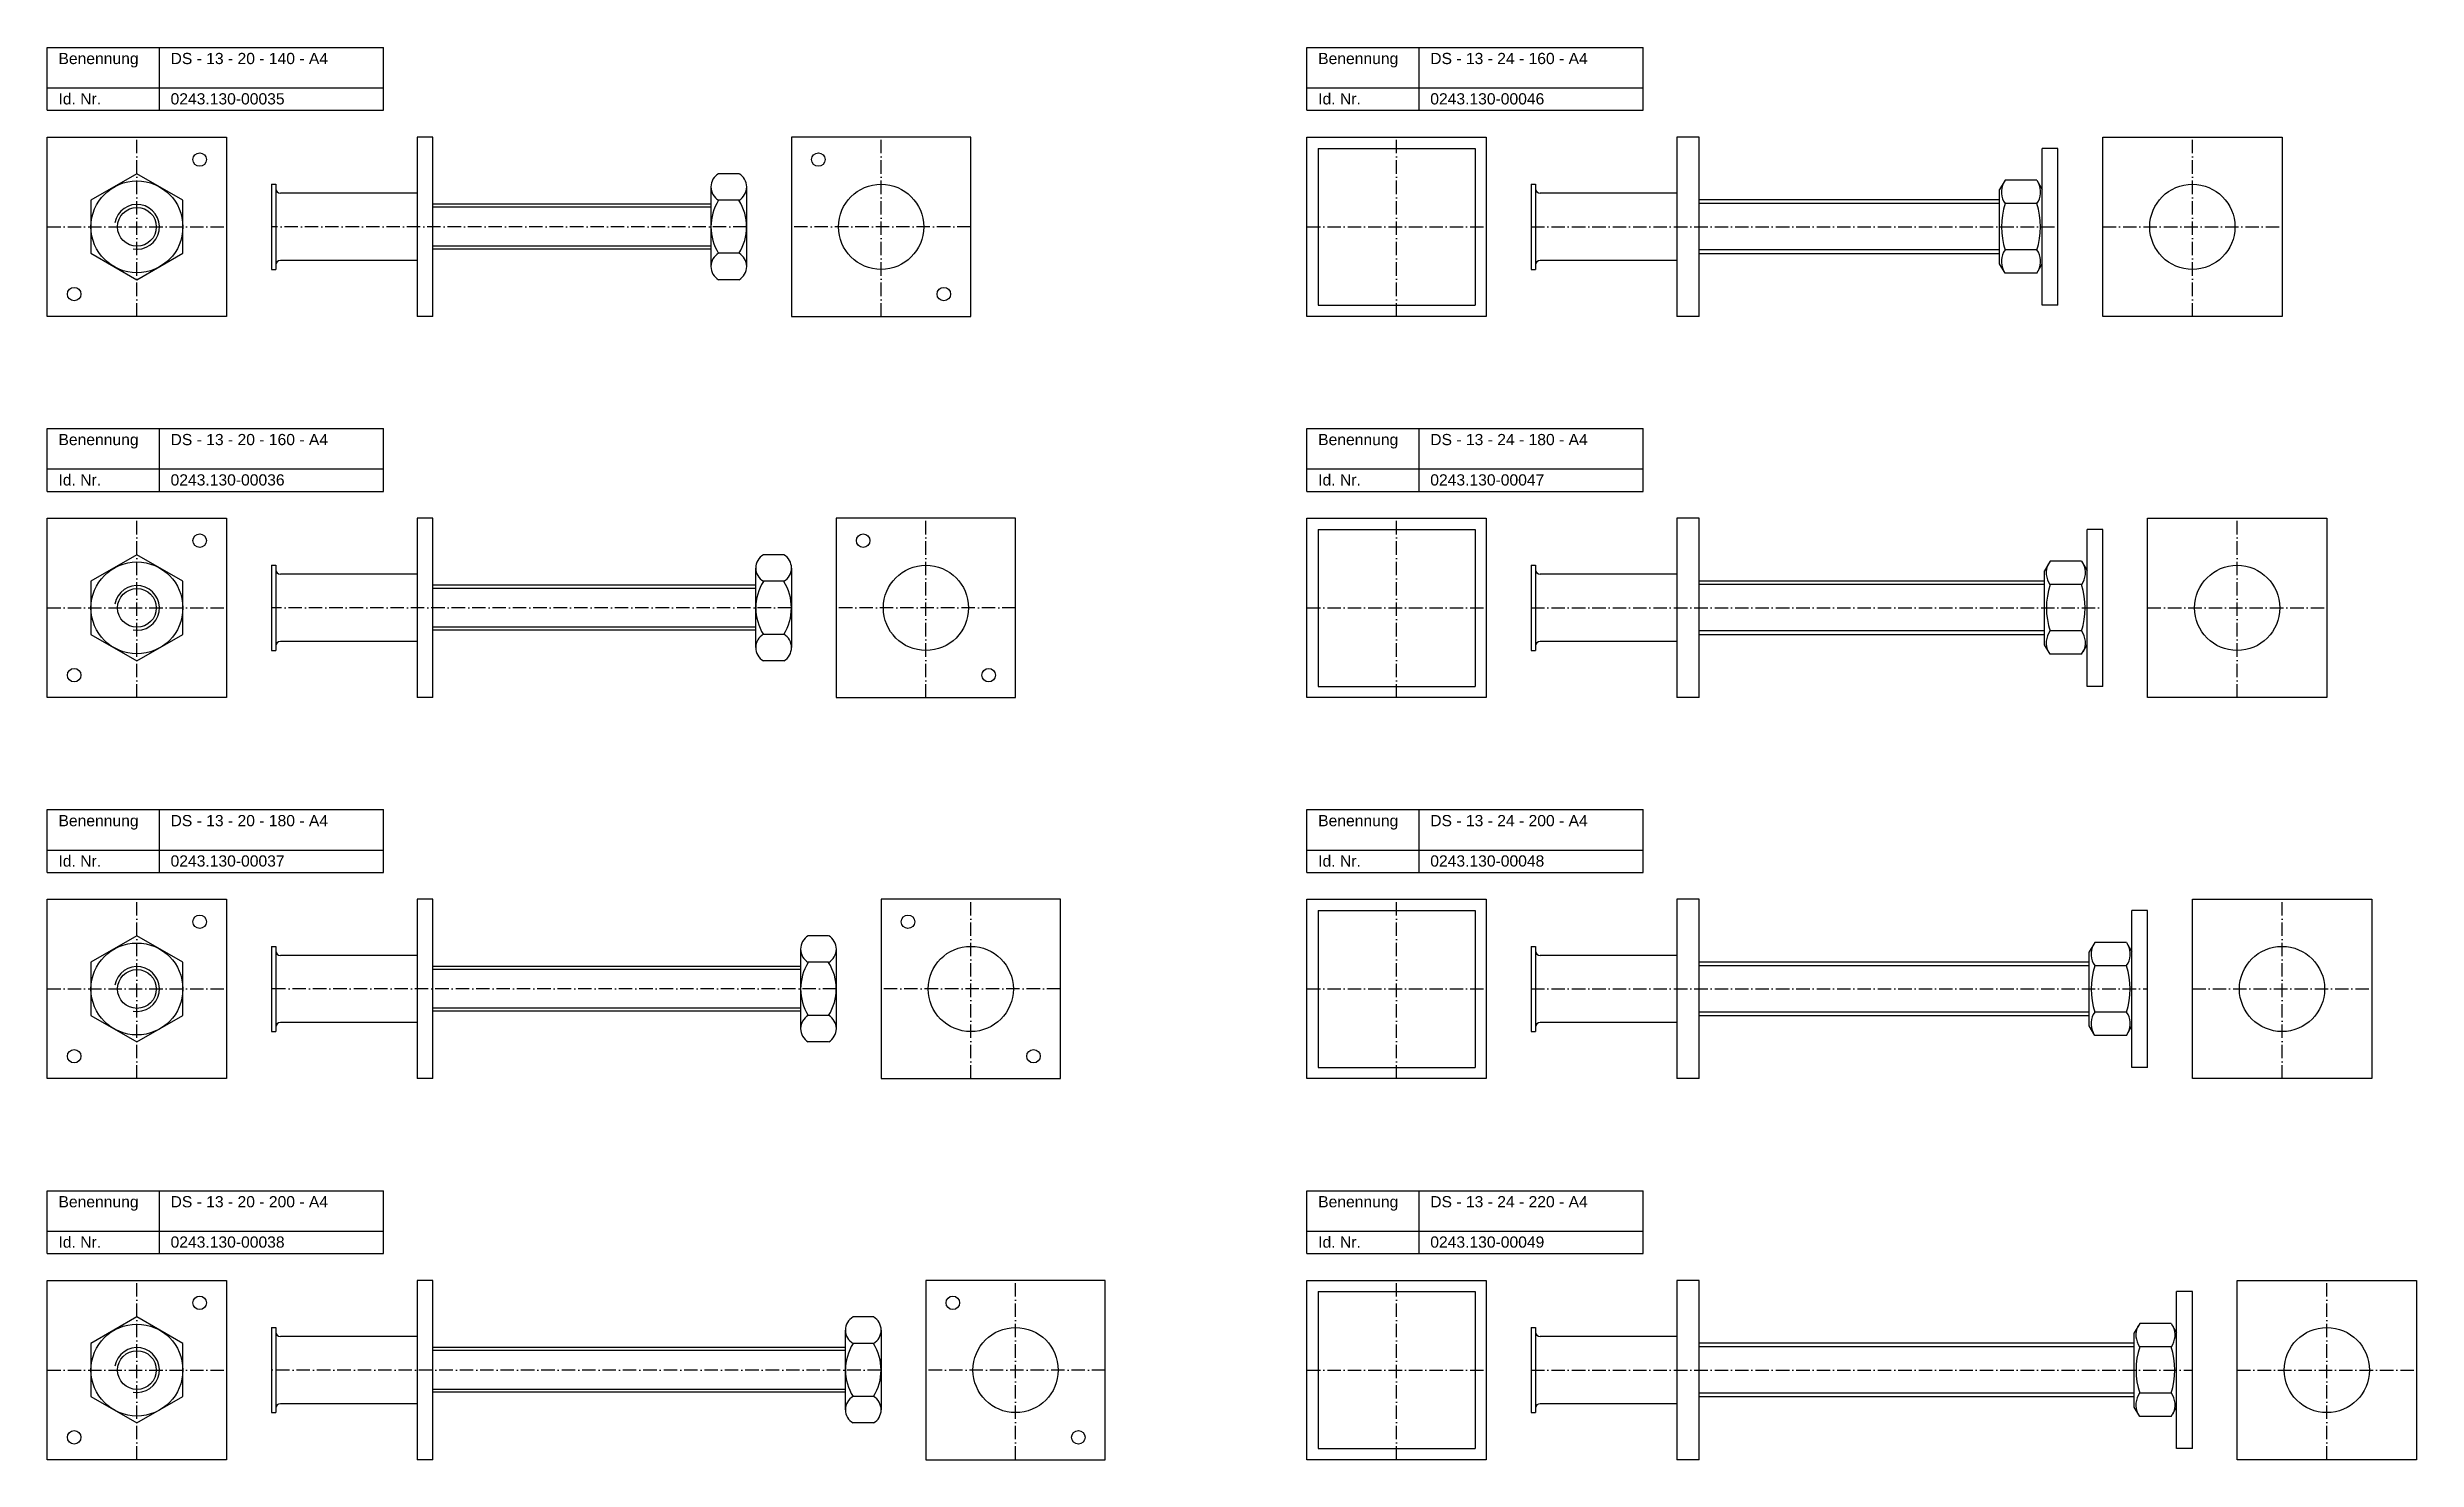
# Model space of a CAD drawing. Header units: millimetres. Extents: x 77 to 2545, y 1116 to 2936.
# Drawn here: x 1468 to 2525, y 1456 to 2086 of the extents above; entities that cross this region are included whole.
import ezdxf

# ---------------------------------------------------------------- set-up
doc = ezdxf.new("R2010")
doc.units = ezdxf.units.MM
doc.header["$LTSCALE"] = 0.5
doc.linetypes.add('achse', pattern=[18, 12, -3, 0, -3])
doc.layers.add('HALFEN', color=2, linetype='CONTINUOUS')
doc.styles.add('ARIAL50', font='ARIAL.TTF', dxfattribs={"height": 5})

msp = doc.modelspace()

# ---------------------------------------------------------------- texts
at = {"layer": 'HALFEN', "style": 'ARIAL50'}
for s, p in [('Benennung', (1473.2, 2078.8)), ('DS - 13 - 20 - 140 - A4', (1523.2, 2078.8)), ('Benennung', (2035.2, 2078.8)), ('DS - 13 - 24 - 160 - A4', (2085.2, 2078.8)), ('Id. Nr.', (1473.2, 2060.8)), ('0243.130-00035', (1523.2, 2060.8)), ('Id. Nr.', (2035.2, 2060.8)), ('0243.130-00046', (2085.2, 2060.8)), ('Benennung', (1473.2, 1908.8)), ('DS - 13 - 20 - 160 - A4', (1523.2, 1908.8)), ('Benennung', (2035.2, 1908.8)), ('DS - 13 - 24 - 180 - A4', (2085.2, 1908.8)), ('Id. Nr.', (1473.2, 1890.8)), ('0243.130-00036', (1523.2, 1890.8)), ('Id. Nr.', (2035.2, 1890.8)), ('0243.130-00047', (2085.2, 1890.8)), ('Benennung', (1473.2, 1738.8)), ('DS - 13 - 20 - 180 - A4', (1523.2, 1738.8)), ('Benennung', (2035.2, 1738.8)), ('DS - 13 - 24 - 200 - A4', (2085.2, 1738.8)), ('Id. Nr.', (1473.2, 1720.8)), ('0243.130-00037', (1523.2, 1720.8)), ('Id. Nr.', (2035.2, 1720.8)), ('0243.130-00048', (2085.2, 1720.8)), ('Benennung', (1473.2, 1568.8)), ('DS - 13 - 20 - 200 - A4', (1523.2, 1568.8)), ('Benennung', (2035.2, 1568.8)), ('DS - 13 - 24 - 220 - A4', (2085.2, 1568.8)), ('Id. Nr.', (1473.2, 1550.8)), ('0243.130-00038', (1523.2, 1550.8)), ('Id. Nr.', (2035.2, 1550.8)), ('0243.130-00049', (2085.2, 1550.8))]:
    msp.add_text(s, height=5, dxfattribs=at).set_placement(p)

# ---------------------------------------------------------------- linework, layer by layer
at = {"layer": 'HALFEN'}
for p, q in [((1468.2, 2086.2), (1618.2, 2086.2)), ((1468.2, 2058.2), (1468.2, 2086.2)), ((1518.2, 2058.2), (1518.2, 2086.2)), ((1618.2, 2058.2), (1618.2, 2086.2)), ((2030.2, 2086.2), (2180.2, 2086.2)), ((2030.2, 2058.2), (2030.2, 2086.2)), ((2080.2, 2058.2), (2080.2, 2086.2)), ((2180.2, 2058.2), (2180.2, 2086.2)), ((1468.2, 2068.2), (1618.2, 2068.2)), ((2030.2, 2068.2), (2180.2, 2068.2)), ((1468.2, 2058.2), (1618.2, 2058.2)), ((2030.2, 2058.2), (2180.2, 2058.2)), ((1468.2, 2046.2), (1548.2, 2046.2)), ((1468.2, 1966.2), (1468.2, 2046.2)), ((1548.2, 2046.2), (1548.2, 1966.2)), ((1633.2, 2046.2), (1633.2, 1966.2)), ((1640.2, 2046.2), (1633.2, 2046.2)), ((1640.2, 1966.2), (1640.2, 2046.2)), ((1880.2, 2046.2), (1800.2, 2046.2)), ((1800.2, 2046.2), (1800.2, 1966.2)), ((1880.2, 1966.2), (1880.2, 2046.2)), ((2030.2, 2046.2), (2110.2, 2046.2)), ((2030.2, 1966.2), (2030.2, 2046.2)), ((2035.2, 2041.2), (2105.2, 2041.2)), ((2035.2, 2041.2), (2035.2, 1971.2)), ((2105.2, 2041.2), (2105.2, 1971.2)), ((2110.2, 2046.2), (2110.2, 1966.2)), ((2195.2, 2046.2), (2195.2, 1966.2)), ((2205.2, 2046.2), (2195.2, 2046.2)), ((2205.2, 1966.2), (2205.2, 2046.2)), ((2358.2, 1971.2), (2358.2, 2041.2)), ((2365.2, 2041.2), (2358.2, 2041.2)), ((2365.2, 1971.2), (2365.2, 2041.2)), ((2385.2, 2046.2), (2465.2, 2046.2)), ((2385.2, 1966.2), (2385.2, 2046.2)), ((2465.2, 2046.2), (2465.2, 1966.2)), ((1776.8, 2029.9), (1767.7, 2029.9)), ((1568.2, 2025.2), (1570.2, 2025.2)), ((1568.2, 2025.2), (1568.2, 1987.2)), ((1570.2, 2025.2), (1570.2, 1987.2)), ((1633.2, 2021.2), (1572.2, 2021.2)), ((1764.2, 2024), (1764.2, 1988.5)), ((1780.2, 2024), (1780.2, 1988.5)), ((2130.2, 2025.2), (2132.2, 2025.2)), ((2130.2, 2025.2), (2130.2, 1987.2)), ((2132.2, 2025.2), (2132.2, 1987.2)), ((2195.2, 2021.2), (2134.2, 2021.2)), ((2341.7, 2027), (2339.2, 2022.8)), ((2339.2, 1989.7), (2339.2, 2022.8)), ((2355.8, 2027), (2341.7, 2027)), ((2355.8, 2027), (2358.2, 2022.8)), ((1764.2, 2016.3), (1640.2, 2016.3)), ((1764.2, 2014.9), (1640.2, 2014.9)), ((1776.8, 2018.1), (1767.7, 2018.1)), ((2339.2, 2018.2), (2205.2, 2018.2)), ((2339.2, 2016.6), (2205.2, 2016.6)), ((2355.8, 2016.6), (2341.7, 2016.6)), ((1568.2, 1987.2), (1570.2, 1987.2)), ((1633.2, 1991.2), (1572.2, 1991.2)), ((1764.2, 1997.6), (1640.2, 1997.6)), ((1764.2, 1996.3), (1640.2, 1996.3)), ((1776.8, 1994.4), (1767.7, 1994.4)), ((2130.2, 1987.2), (2132.2, 1987.2)), ((2195.2, 1991.2), (2134.2, 1991.2)), ((2339.2, 1995.9), (2205.2, 1995.9)), ((2339.2, 1994.2), (2205.2, 1994.2)), ((2341.7, 1985.5), (2339.2, 1989.7)), ((2355.8, 1995.9), (2341.7, 1995.9)), ((2355.8, 1985.5), (2358.2, 1989.7)), ((1776.8, 1982.6), (1767.7, 1982.6)), ((2355.8, 1985.5), (2341.7, 1985.5)), ((1548.2, 1966.2), (1468.2, 1966.2)), ((1640.2, 1966.2), (1633.2, 1966.2)), ((1800.2, 1966.2), (1880.2, 1966.2)), ((2110.2, 1966.2), (2030.2, 1966.2)), ((2035.2, 1971.2), (2105.2, 1971.2)), ((2205.2, 1966.2), (2195.2, 1966.2)), ((2365.2, 1971.2), (2358.2, 1971.2)), ((2465.2, 1966.2), (2385.2, 1966.2)), ((1468.2, 1916.2), (1618.2, 1916.2)), ((1468.2, 1888.2), (1468.2, 1916.2)), ((1518.2, 1888.2), (1518.2, 1916.2)), ((1618.2, 1888.2), (1618.2, 1916.2)), ((2030.2, 1916.2), (2180.2, 1916.2)), ((2030.2, 1888.2), (2030.2, 1916.2)), ((2080.2, 1888.2), (2080.2, 1916.2)), ((2180.2, 1888.2), (2180.2, 1916.2)), ((1468.2, 1898.2), (1618.2, 1898.2)), ((2030.2, 1898.2), (2180.2, 1898.2)), ((1468.2, 1888.2), (1618.2, 1888.2)), ((2030.2, 1888.2), (2180.2, 1888.2)), ((1468.2, 1876.2), (1548.2, 1876.2)), ((1468.2, 1796.2), (1468.2, 1876.2)), ((1548.2, 1876.2), (1548.2, 1796.2)), ((1633.2, 1876.2), (1633.2, 1796.2)), ((1640.2, 1876.2), (1633.2, 1876.2)), ((1640.2, 1796.2), (1640.2, 1876.2)), ((1900.2, 1876.2), (1820.2, 1876.2)), ((1820.2, 1876.2), (1820.2, 1796.2)), ((1900.2, 1796.2), (1900.2, 1876.2)), ((2030.2, 1876.2), (2110.2, 1876.2)), ((2030.2, 1796.2), (2030.2, 1876.2)), ((2035.2, 1871.2), (2105.2, 1871.2)), ((2035.2, 1871.2), (2035.2, 1801.2)), ((2105.2, 1871.2), (2105.2, 1801.2)), ((2110.2, 1876.2), (2110.2, 1796.2)), ((2195.2, 1876.2), (2195.2, 1796.2)), ((2205.2, 1876.2), (2195.2, 1876.2)), ((2205.2, 1796.2), (2205.2, 1876.2)), ((2378.2, 1801.2), (2378.2, 1871.2)), ((2385.2, 1871.2), (2378.2, 1871.2)), ((2385.2, 1801.2), (2385.2, 1871.2)), ((2405.2, 1876.2), (2485.2, 1876.2)), ((2405.2, 1796.2), (2405.2, 1876.2)), ((2485.2, 1876.2), (2485.2, 1796.2)), ((1568.2, 1855.2), (1570.2, 1855.2)), ((1568.2, 1855.2), (1568.2, 1817.2)), ((1570.2, 1855.2), (1570.2, 1817.2)), ((1633.2, 1851.2), (1572.2, 1851.2)), ((1784.2, 1854), (1784.2, 1818.5)), ((1796.8, 1859.9), (1787.7, 1859.9)), ((1800.2, 1854), (1800.2, 1818.5)), ((2130.2, 1855.2), (2132.2, 1855.2)), ((2130.2, 1855.2), (2130.2, 1817.2)), ((2132.2, 1855.2), (2132.2, 1817.2)), ((2195.2, 1851.2), (2134.2, 1851.2)), ((2361.7, 1857), (2359.2, 1852.8)), ((2359.2, 1819.7), (2359.2, 1852.8)), ((2375.8, 1857), (2361.7, 1857)), ((2375.8, 1857), (2378.2, 1852.8)), ((1784.2, 1846.3), (1640.2, 1846.3)), ((1784.2, 1844.9), (1640.2, 1844.9)), ((1796.8, 1848.1), (1787.7, 1848.1)), ((2359.2, 1848.2), (2205.2, 1848.2)), ((2359.2, 1846.6), (2205.2, 1846.6)), ((2375.8, 1846.6), (2361.7, 1846.6)), ((1633.2, 1821.2), (1572.2, 1821.2)), ((1784.2, 1827.6), (1640.2, 1827.6)), ((1784.2, 1826.3), (1640.2, 1826.3)), ((1796.8, 1824.4), (1787.7, 1824.4)), ((2195.2, 1821.2), (2134.2, 1821.2)), ((2359.2, 1825.9), (2205.2, 1825.9)), ((2359.2, 1824.2), (2205.2, 1824.2)), ((2361.7, 1815.5), (2359.2, 1819.7)), ((2375.8, 1825.9), (2361.7, 1825.9)), ((2375.8, 1815.5), (2378.2, 1819.7)), ((1568.2, 1817.2), (1570.2, 1817.2)), ((1796.8, 1812.6), (1787.7, 1812.6)), ((2130.2, 1817.2), (2132.2, 1817.2)), ((2375.8, 1815.5), (2361.7, 1815.5)), ((2035.2, 1801.2), (2105.2, 1801.2)), ((2385.2, 1801.2), (2378.2, 1801.2)), ((1548.2, 1796.2), (1468.2, 1796.2)), ((1640.2, 1796.2), (1633.2, 1796.2)), ((1820.2, 1796.2), (1900.2, 1796.2)), ((2110.2, 1796.2), (2030.2, 1796.2)), ((2205.2, 1796.2), (2195.2, 1796.2)), ((2485.2, 1796.2), (2405.2, 1796.2)), ((1468.2, 1746.2), (1618.2, 1746.2)), ((1468.2, 1718.2), (1468.2, 1746.2)), ((1518.2, 1718.2), (1518.2, 1746.2)), ((1618.2, 1718.2), (1618.2, 1746.2)), ((2030.2, 1746.2), (2180.2, 1746.2)), ((2030.2, 1718.2), (2030.2, 1746.2)), ((2080.2, 1718.2), (2080.2, 1746.2)), ((2180.2, 1718.2), (2180.2, 1746.2)), ((1468.2, 1728.2), (1618.2, 1728.2)), ((2030.2, 1728.2), (2180.2, 1728.2)), ((1468.2, 1718.2), (1618.2, 1718.2)), ((2030.2, 1718.2), (2180.2, 1718.2)), ((1468.2, 1706.2), (1548.2, 1706.2)), ((1468.2, 1626.2), (1468.2, 1706.2)), ((1548.2, 1706.2), (1548.2, 1626.2)), ((1633.2, 1706.2), (1633.2, 1626.2)), ((1640.2, 1706.2), (1633.2, 1706.2)), ((1640.2, 1626.2), (1640.2, 1706.2)), ((1920.2, 1706.2), (1840.2, 1706.2)), ((1840.2, 1706.2), (1840.2, 1626.2)), ((1920.2, 1626.2), (1920.2, 1706.2)), ((2030.2, 1706.2), (2110.2, 1706.2)), ((2030.2, 1626.2), (2030.2, 1706.2)), ((2110.2, 1706.2), (2110.2, 1626.2)), ((2195.2, 1706.2), (2195.2, 1626.2)), ((2205.2, 1706.2), (2195.2, 1706.2)), ((2205.2, 1626.2), (2205.2, 1706.2)), ((2425.2, 1706.2), (2505.2, 1706.2)), ((2425.2, 1626.2), (2425.2, 1706.2)), ((2505.2, 1706.2), (2505.2, 1626.2)), ((2035.2, 1701.2), (2105.2, 1701.2)), ((2035.2, 1701.2), (2035.2, 1631.2)), ((2105.2, 1701.2), (2105.2, 1631.2)), ((2398.2, 1631.2), (2398.2, 1701.2)), ((2405.2, 1701.2), (2398.2, 1701.2)), ((2405.2, 1631.2), (2405.2, 1701.2)), ((1568.2, 1685.2), (1570.2, 1685.2)), ((1568.2, 1685.2), (1568.2, 1647.2)), ((1570.2, 1685.2), (1570.2, 1647.2)), ((1633.2, 1681.2), (1572.2, 1681.2)), ((1804.2, 1684), (1804.2, 1648.5)), ((1816.8, 1689.9), (1807.7, 1689.9)), ((1820.2, 1684), (1820.2, 1648.5)), ((2130.2, 1685.2), (2132.2, 1685.2)), ((2130.2, 1685.2), (2130.2, 1647.2)), ((2132.2, 1685.2), (2132.2, 1647.2)), ((2195.2, 1681.2), (2134.2, 1681.2)), ((2381.7, 1687), (2379.2, 1682.8)), ((2379.2, 1649.7), (2379.2, 1682.8)), ((2395.8, 1687), (2381.7, 1687)), ((2395.8, 1687), (2398.2, 1682.8)), ((1804.2, 1676.3), (1640.2, 1676.3)), ((1804.2, 1674.9), (1640.2, 1674.9)), ((1816.8, 1678.1), (1807.7, 1678.1)), ((2379.2, 1678.2), (2205.2, 1678.2)), ((2379.2, 1676.6), (2205.2, 1676.6)), ((2395.8, 1676.6), (2381.7, 1676.6)), ((1633.2, 1651.2), (1572.2, 1651.2)), ((1804.2, 1657.6), (1640.2, 1657.6)), ((1804.2, 1656.3), (1640.2, 1656.3)), ((1816.8, 1654.4), (1807.7, 1654.4)), ((2195.2, 1651.2), (2134.2, 1651.2)), ((2379.2, 1655.9), (2205.2, 1655.9)), ((2379.2, 1654.2), (2205.2, 1654.2)), ((2381.7, 1645.5), (2379.2, 1649.7)), ((2395.8, 1655.9), (2381.7, 1655.9)), ((2395.8, 1645.5), (2398.2, 1649.7)), ((1568.2, 1647.2), (1570.2, 1647.2)), ((1816.8, 1642.6), (1807.7, 1642.6)), ((2130.2, 1647.2), (2132.2, 1647.2)), ((2395.8, 1645.5), (2381.7, 1645.5)), ((2035.2, 1631.2), (2105.2, 1631.2)), ((2405.2, 1631.2), (2398.2, 1631.2)), ((1548.2, 1626.2), (1468.2, 1626.2)), ((1640.2, 1626.2), (1633.2, 1626.2)), ((1840.2, 1626.2), (1920.2, 1626.2)), ((2110.2, 1626.2), (2030.2, 1626.2)), ((2205.2, 1626.2), (2195.2, 1626.2)), ((2505.2, 1626.2), (2425.2, 1626.2)), ((1468.2, 1576.2), (1618.2, 1576.2)), ((1468.2, 1548.2), (1468.2, 1576.2)), ((1518.2, 1548.2), (1518.2, 1576.2)), ((1618.2, 1548.2), (1618.2, 1576.2)), ((2030.2, 1576.2), (2180.2, 1576.2)), ((2030.2, 1548.2), (2030.2, 1576.2)), ((2080.2, 1548.2), (2080.2, 1576.2)), ((2180.2, 1548.2), (2180.2, 1576.2)), ((1468.2, 1558.2), (1618.2, 1558.2)), ((2030.2, 1558.2), (2180.2, 1558.2)), ((1468.2, 1548.2), (1618.2, 1548.2)), ((2030.2, 1548.2), (2180.2, 1548.2)), ((1468.2, 1456.2), (1468.2, 1536.2)), ((1468.2, 1536.2), (1548.2, 1536.2)), ((1548.2, 1536.2), (1548.2, 1456.2)), ((1633.2, 1536.2), (1633.2, 1456.2)), ((1640.2, 1536.2), (1633.2, 1536.2)), ((1640.2, 1456.2), (1640.2, 1536.2)), ((1860.2, 1536.2), (1860.2, 1456.2)), ((1940.2, 1536.2), (1860.2, 1536.2)), ((1940.2, 1456.2), (1940.2, 1536.2)), ((2030.2, 1456.2), (2030.2, 1536.2)), ((2030.2, 1536.2), (2110.2, 1536.2)), ((2110.2, 1536.2), (2110.2, 1456.2)), ((2195.2, 1536.2), (2195.2, 1456.2)), ((2205.2, 1536.2), (2195.2, 1536.2)), ((2205.2, 1456.2), (2205.2, 1536.2)), ((2445.2, 1456.2), (2445.2, 1536.2)), ((2445.2, 1536.2), (2525.2, 1536.2)), ((2525.2, 1536.2), (2525.2, 1456.2)), ((2035.2, 1531.2), (2035.2, 1461.2)), ((2035.2, 1531.2), (2105.2, 1531.2)), ((2105.2, 1531.2), (2105.2, 1461.2)), ((2418.2, 1461.2), (2418.2, 1531.2)), ((2425.2, 1531.2), (2418.2, 1531.2)), ((2425.2, 1461.2), (2425.2, 1531.2)), ((1568.2, 1515.2), (1570.2, 1515.2)), ((1568.2, 1515.2), (1568.2, 1477.2)), ((1570.2, 1515.2), (1570.2, 1477.2)), ((1824.2, 1514), (1824.2, 1478.5)), ((1836.8, 1519.9), (1827.7, 1519.9)), ((1840.2, 1514), (1840.2, 1478.5)), ((2130.2, 1515.2), (2132.2, 1515.2)), ((2130.2, 1515.2), (2130.2, 1477.2)), ((2132.2, 1515.2), (2132.2, 1477.2)), ((2401.7, 1517), (2399.2, 1512.8)), ((2399.2, 1479.7), (2399.2, 1512.8)), ((2415.8, 1517), (2401.7, 1517)), ((2415.8, 1517), (2418.2, 1512.8)), ((1633.2, 1511.2), (1572.2, 1511.2)), ((1824.2, 1506.3), (1640.2, 1506.3)), ((1824.2, 1504.9), (1640.2, 1504.9)), ((1836.8, 1508.1), (1827.7, 1508.1)), ((2195.2, 1511.2), (2134.2, 1511.2)), ((2399.2, 1508.2), (2205.2, 1508.2)), ((2399.2, 1506.6), (2205.2, 1506.6)), ((2415.8, 1506.6), (2401.7, 1506.6)), ((1633.2, 1481.2), (1572.2, 1481.2)), ((1824.2, 1487.6), (1640.2, 1487.6)), ((1824.2, 1486.3), (1640.2, 1486.3)), ((1836.8, 1484.4), (1827.7, 1484.4)), ((2195.2, 1481.2), (2134.2, 1481.2)), ((2399.2, 1485.9), (2205.2, 1485.9)), ((2399.2, 1484.2), (2205.2, 1484.2)), ((2415.8, 1485.9), (2401.7, 1485.9)), ((1568.2, 1477.2), (1570.2, 1477.2)), ((1836.8, 1472.6), (1827.7, 1472.6)), ((2130.2, 1477.2), (2132.2, 1477.2)), ((2401.7, 1475.5), (2399.2, 1479.7)), ((2415.8, 1475.5), (2401.7, 1475.5)), ((2415.8, 1475.5), (2418.2, 1479.7)), ((2035.2, 1461.2), (2105.2, 1461.2)), ((2425.2, 1461.2), (2418.2, 1461.2)), ((1548.2, 1456.2), (1468.2, 1456.2)), ((1640.2, 1456.2), (1633.2, 1456.2)), ((1860.2, 1456.2), (1940.2, 1456.2)), ((2110.2, 1456.2), (2030.2, 1456.2)), ((2205.2, 1456.2), (2195.2, 1456.2)), ((2525.2, 1456.2), (2445.2, 1456.2))]:
    msp.add_line(p, q, dxfattribs=at)
at = {"layer": 'HALFEN', "color": 1, "linetype": 'achse'}
for p, q in [((1508.2, 1966.2), (1508.2, 2046.2)), ((1840.2, 1966.2), (1840.2, 2046.2)), ((2070.2, 1966.2), (2070.2, 2046.2)), ((2425.2, 1966.2), (2425.2, 2046.2)), ((1468.2, 2006.2), (1548.2, 2006.2)), ((1780.2, 2006.2), (1568.2, 2006.2)), ((1880.2, 2006.2), (1800.2, 2006.2)), ((2030.2, 2006.2), (2110.2, 2006.2)), ((2130.2, 2006.2), (2365.2, 2006.2)), ((2385.2, 2006.2), (2465.2, 2006.2)), ((1508.2, 1796.2), (1508.2, 1876.2)), ((1860.2, 1796.2), (1860.2, 1876.2)), ((2070.2, 1796.2), (2070.2, 1876.2)), ((2445.2, 1796.2), (2445.2, 1876.2)), ((1468.2, 1836.2), (1548.2, 1836.2)), ((1800.2, 1836.2), (1568.2, 1836.2)), ((1900.2, 1836.2), (1820.2, 1836.2)), ((2030.2, 1836.2), (2110.2, 1836.2)), ((2130.2, 1836.2), (2385.2, 1836.2)), ((2405.2, 1836.2), (2485.2, 1836.2)), ((1508.2, 1626.2), (1508.2, 1706.2)), ((1880.2, 1626.2), (1880.2, 1706.2)), ((2070.2, 1626.2), (2070.2, 1706.2)), ((2465.2, 1626.2), (2465.2, 1706.2)), ((1468.2, 1666.2), (1548.2, 1666.2)), ((1820.2, 1666.2), (1568.2, 1666.2)), ((1920.2, 1666.2), (1840.2, 1666.2)), ((2030.2, 1666.2), (2110.2, 1666.2)), ((2130.2, 1666.2), (2405.2, 1666.2)), ((2425.2, 1666.2), (2505.2, 1666.2)), ((1508.2, 1456.2), (1508.2, 1536.2)), ((1900.2, 1456.2), (1900.2, 1536.2)), ((2070.2, 1456.2), (2070.2, 1536.2)), ((2485.2, 1456.2), (2485.2, 1536.2)), ((1468.2, 1496.2), (1548.2, 1496.2)), ((1840.2, 1496.2), (1568.2, 1496.2)), ((1940.2, 1496.2), (1860.2, 1496.2)), ((2030.2, 1496.2), (2110.2, 1496.2)), ((2130.2, 1496.2), (2425.2, 1496.2)), ((2445.2, 1496.2), (2525.2, 1496.2))]:
    msp.add_line(p, q, dxfattribs=at)
at = {"layer": 'HALFEN'}
for points in [[(1487.7, 1994.4), (1508.2, 1982.6), (1528.7, 1994.4), (1528.7, 2018.1), (1508.2, 2029.9), (1487.7, 2018.1)], [(1487.7, 1824.4), (1508.2, 1812.6), (1528.7, 1824.4), (1528.7, 1848.1), (1508.2, 1859.9), (1487.7, 1848.1)], [(1487.7, 1654.4), (1508.2, 1642.6), (1528.7, 1654.4), (1528.7, 1678.1), (1508.2, 1689.9), (1487.7, 1678.1)], [(1487.7, 1484.4), (1508.2, 1472.6), (1528.7, 1484.4), (1528.7, 1508.1), (1508.2, 1519.9), (1487.7, 1508.1)]]:
    msp.add_lwpolyline(points, close=True, dxfattribs=at)
for centre, radius in [((1536.2, 2036.2), 3), ((1812.2, 2036.2), 3), ((1508.2, 2006.2), 20.5), ((1840.2, 2006.2), 19), ((2425.2, 2006.2), 19), ((1508.2, 2006.2), 8.65), ((1480.2, 1976.2), 3), ((1868.2, 1976.2), 3), ((1536.2, 1866.2), 3), ((1832.2, 1866.2), 3), ((1508.2, 1836.2), 20.5), ((1860.2, 1836.2), 19), ((2445.2, 1836.2), 19), ((1508.2, 1836.2), 8.65), ((1480.2, 1806.2), 3), ((1888.2, 1806.2), 3), ((1536.2, 1696.2), 3), ((1852.2, 1696.2), 3), ((1508.2, 1666.2), 20.5), ((1880.2, 1666.2), 19), ((2465.2, 1666.2), 19), ((1508.2, 1666.2), 8.65), ((1480.2, 1636.2), 3), ((1908.2, 1636.2), 3), ((1536.2, 1526.2), 3), ((1872.2, 1526.2), 3), ((1508.2, 1496.2), 20.5), ((1900.2, 1496.2), 19), ((2485.2, 1496.2), 19), ((1508.2, 1496.2), 8.65), ((1480.2, 1466.2), 3), ((1928.2, 1466.2), 3)]:
    msp.add_circle(centre, radius, dxfattribs=at)
for centre, radius, start, end in [((1771.1, 2024), 6.83, 120, 240), ((1773.4, 2024), 6.83, 300, 60), ((1572.2, 2023.2), 2, 180, 270), ((2134.2, 2023.2), 2, 180, 270), ((2349.2, 2021.8), 9.19, 154.4385, 214.4385), ((2348.3, 2021.8), 9.19, 325.5615, 25.5615), ((1786.5, 2006.2), 22.2, 147.7958, 212.2042), ((1758, 2006.2), 22.2, 327.7958, 32.2042), ((2374.4, 2006.2), 34.3, 162.383, 197.617), ((2323.1, 2006.2), 34.3, 342.383, 17.617), ((1572.2, 1989.2), 2, 90, 180), ((1771.1, 1988.5), 6.83, 120, 240), ((1773.4, 1988.5), 6.83, 300, 60), ((2134.2, 1989.2), 2, 90, 180), ((2349.2, 1990.7), 9.19, 145.5615, 205.5615), ((2348.3, 1990.7), 9.19, 334.4385, 34.4385), ((1572.2, 1853.2), 2, 180, 270), ((1791.1, 1854), 6.83, 120, 240), ((1793.4, 1854), 6.83, 300, 60), ((2134.2, 1853.2), 2, 180, 270), ((2369.2, 1851.8), 9.19, 154.4385, 214.4385), ((2368.3, 1851.8), 9.19, 325.5615, 25.5615), ((1806.5, 1836.2), 22.2, 147.7958, 212.2042), ((1778, 1836.2), 22.2, 327.7958, 32.2042), ((2394.4, 1836.2), 34.3, 162.383, 197.617), ((2343.1, 1836.2), 34.3, 342.383, 17.617), ((1572.2, 1819.2), 2, 90, 180), ((1791.1, 1818.5), 6.83, 120, 240), ((1793.4, 1818.5), 6.83, 300, 60), ((2134.2, 1819.2), 2, 90, 180), ((2369.2, 1820.7), 9.19, 145.5615, 205.5615), ((2368.3, 1820.7), 9.19, 334.4385, 34.4385), ((1572.2, 1683.2), 2, 180, 270), ((1811.1, 1684), 6.83, 120, 240), ((1813.4, 1684), 6.83, 300, 60), ((2134.2, 1683.2), 2, 180, 270), ((2389.2, 1681.8), 9.19, 154.4385, 214.4385), ((2388.3, 1681.8), 9.19, 325.5615, 25.5615), ((1826.5, 1666.2), 22.2, 147.7958, 212.2042), ((1798, 1666.2), 22.2, 327.7958, 32.2042), ((2414.4, 1666.2), 34.3, 162.383, 197.617), ((2363.1, 1666.2), 34.3, 342.383, 17.617), ((1572.2, 1649.2), 2, 90, 180), ((1811.1, 1648.5), 6.83, 120, 240), ((1813.4, 1648.5), 6.83, 300, 60), ((2134.2, 1649.2), 2, 90, 180), ((2389.2, 1650.7), 9.19, 145.5615, 205.5615), ((2388.3, 1650.7), 9.19, 334.4385, 34.4385), ((1572.2, 1513.2), 2, 180, 270), ((1831.1, 1514), 6.83, 120, 240), ((1833.4, 1514), 6.83, 300, 60), ((2134.2, 1513.2), 2, 180, 270), ((2409.2, 1511.8), 9.19, 154.4385, 214.4385), ((2408.3, 1511.8), 9.19, 325.5615, 25.5615), ((1846.5, 1496.2), 22.2, 147.7958, 212.2042), ((1818, 1496.2), 22.2, 327.7958, 32.2042), ((2434.4, 1496.2), 34.3, 162.383, 197.617), ((2383.1, 1496.2), 34.3, 342.383, 17.617), ((1572.2, 1479.2), 2, 90, 180), ((1831.1, 1478.5), 6.83, 120, 240), ((1833.4, 1478.5), 6.83, 300, 60), ((2134.2, 1479.2), 2, 90, 180), ((2409.2, 1480.7), 9.19, 145.5615, 205.5615), ((2408.3, 1480.7), 9.19, 334.4385, 34.4385)]:
    msp.add_arc(centre, radius, start, end, dxfattribs=at)
at = {"layer": 'HALFEN', "color": 1}
for centre in [(1508.2, 2006.2), (1508.2, 1836.2), (1508.2, 1666.2), (1508.2, 1496.2)]:
    msp.add_arc(centre, 10, 260, 170, dxfattribs=at)

msp.set_redraw_order([(e.dxf.handle, doc.entitydb.next_handle()) for e in msp.query("TEXT MTEXT ATTDEF DIMENSION ARC_DIMENSION")])  # texts and dimensions are drawn at this point

doc.saveas('drawing.dxf')
